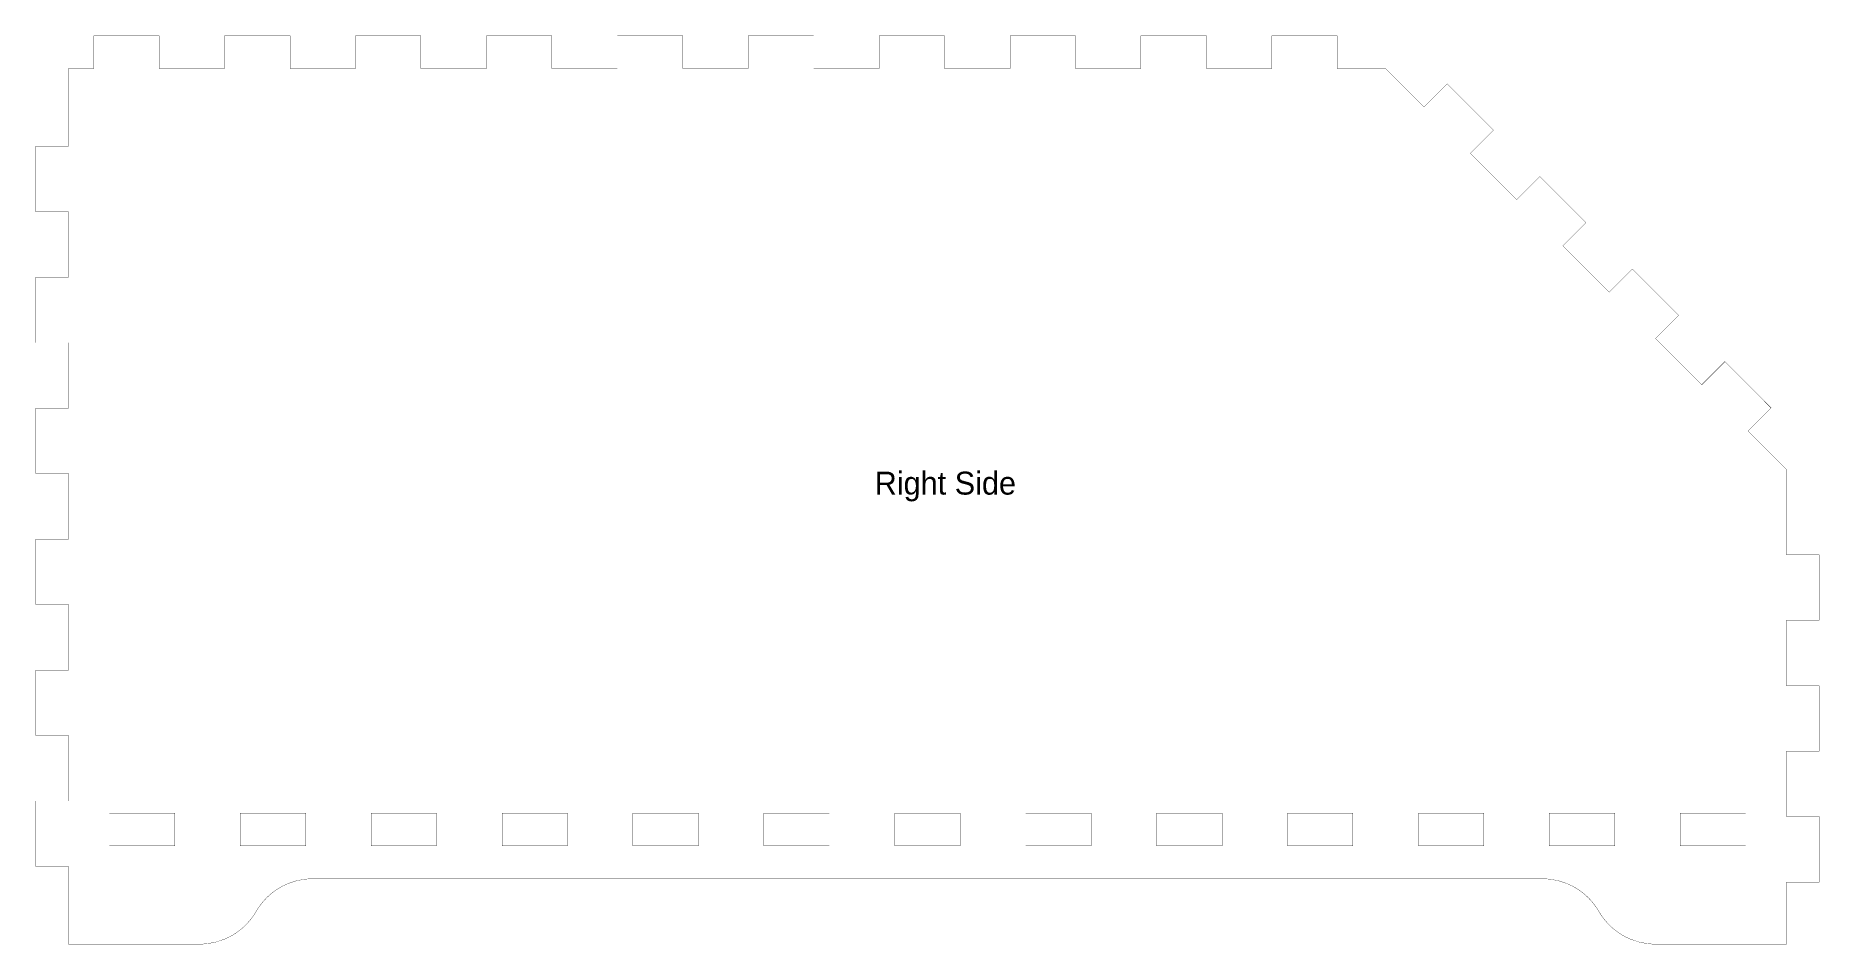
# Model space of a CAD drawing. Extents: x 10 to 1536, y 10 to 294.
# Drawn here: x 324.7 to 636.1, y 22.8 to 181.5 of the extents above; entities that cross this region are included whole.
import ezdxf

# ---------------------------------------------------------------- set-up
doc = ezdxf.new("R2010")
doc.units = 0
doc.layers.get('0').update_dxf_attribs({"linetype": 'CONTINUOUS'})

msp = doc.modelspace()

# ---------------------------------------------------------------- texts
at = {"color": 1}
msp.add_text('Right Side', height=4.0005, dxfattribs=at).set_placement((471.177, 101.341))

# ---------------------------------------------------------------- linework, layer by layer
at = {"color": 0, "const_width": 0.05}
msp.add_lwpolyline([(330.402, 22.8575), (353.265, 22.8575), (353.635, 22.8575), (354.757, 22.9567), (356.221, 23.2475), (357.632, 23.7271), (358.655, 24.2025), (358.976, 24.3885), (359.138, 24.4822), (359.615, 24.7854), (360.221, 25.2222), (360.8, 25.6963), (361.343, 26.2062), (361.855, 26.7505), (362.327, 27.3279), (362.765, 27.9356), (363.068, 28.411), (363.16, 28.5722), (363.255, 28.7348), (363.555, 29.2103), (363.993, 29.818), (364.469, 30.3954), (364.977, 30.9397), (365.524, 31.4496), (366.099, 31.9236), (366.705, 32.3605), (367.182, 32.6622), (367.344, 32.756), (367.669, 32.9434), (368.688, 33.4188), (370.103, 33.8983), (371.563, 34.1891), (372.685, 34.287), (373.059, 34.287), (587.745, 34.287), (588.119, 34.287), (589.241, 34.1891), (590.702, 33.8983), (592.116, 33.4188), (593.136, 32.9434), (593.46, 32.756), (593.623, 32.6636), (594.095, 32.3605), (594.706, 31.9236), (595.281, 31.4496), (595.828, 30.9397), (596.336, 30.3954), (596.812, 29.818), (597.246, 29.2103), (597.549, 28.7348), (597.644, 28.5722), (597.736, 28.411), (598.039, 27.9356), (598.477, 27.3279), (598.95, 26.7505), (599.461, 26.2062), (600.004, 25.6963), (600.583, 25.2222), (601.19, 24.7854), (601.666, 24.4822), (601.828, 24.3885), (602.149, 24.2025), (603.172, 23.7271), (604.584, 23.2475), (606.048, 22.9567), (607.169, 22.8575), (607.543, 22.8575), (630.403, 22.8575), (630.403, 33.6917), (636.118, 33.6917), (636.118, 45.1224), (630.403, 45.1224), (630.403, 56.552), (636.118, 56.552), (636.118, 67.9813), (630.403, 67.9813), (630.403, 79.412), (636.118, 79.412), (636.118, 90.8417), (630.403, 90.8417), (630.403, 101.677), (630.403, 105.718), (623.69, 112.43), (627.729, 116.47), (619.647, 124.553), (615.608, 120.512), (607.526, 128.595), (611.565, 132.635), (603.483, 140.717), (599.444, 136.677), (591.361, 144.759), (595.401, 148.801), (587.319, 156.881), (583.279, 152.841), (575.197, 160.923), (579.236, 164.963), (571.154, 173.046), (567.115, 169.005), (560.402, 175.718), (556.362, 175.718), (551.967, 175.718), (551.967, 181.433), (540.537, 181.433), (540.537, 175.718), (529.107, 175.718), (529.107, 181.433), (517.677, 181.433), (517.677, 175.718), (506.247, 175.718), (506.247, 181.433), (494.817, 181.433), (494.817, 175.718), (483.387, 175.718), (483.387, 181.433), (471.957, 181.433), (471.957, 175.718), (460.527, 175.718), (460.527, 181.433), (449.097, 181.433), (449.097, 175.718), (437.667, 175.718), (437.667, 181.433), (426.237, 181.433), (426.237, 175.718), (414.807, 175.718), (414.807, 181.433), (403.377, 181.433), (403.377, 175.718), (391.947, 175.718), (391.947, 181.433), (380.517, 181.433), (380.517, 175.718), (369.087, 175.718), (369.087, 181.433), (357.657, 181.433), (357.657, 175.718), (346.227, 175.718), (346.227, 181.433), (334.797, 181.433), (334.797, 175.718), (330.402, 175.718), (330.402, 162.153), (324.688, 162.153), (324.688, 150.723), (330.402, 150.723), (330.402, 139.292), (324.688, 139.292), (324.688, 127.863), (330.402, 127.863), (330.402, 116.433), (324.688, 116.433), (324.688, 105.003), (330.402, 105.003), (330.402, 93.5729), (324.688, 93.5729), (324.688, 82.1422), (330.402, 82.1422), (330.402, 70.7125), (324.688, 70.7125), (324.688, 59.2832), (330.402, 59.2832), (330.402, 47.8525), (324.688, 47.8525), (324.688, 36.4229), (330.402, 36.4229), (330.402, 22.8575)], close=True, dxfattribs=at)
at = {"color": 5, "const_width": 0.05}
for points in [[(343.243, 40.0032), (337.527, 40.0032), (337.527, 45.7179), (348.958, 45.7179), (348.958, 40.0032), (343.243, 40.0032)], [(366.102, 40.0032), (360.387, 40.0032), (360.387, 45.7179), (371.817, 45.7179), (371.817, 40.0032), (366.102, 40.0032)], [(388.962, 40.0032), (383.247, 40.0032), (383.247, 45.7179), (394.677, 45.7179), (394.677, 40.0032), (388.962, 40.0032)], [(411.822, 40.0032), (406.107, 40.0032), (406.107, 45.7179), (417.537, 45.7179), (417.537, 40.0032), (411.822, 40.0032)], [(434.682, 40.0032), (428.967, 40.0032), (428.967, 45.7179), (440.397, 45.7179), (440.397, 40.0032), (434.682, 40.0032)], [(457.542, 40.0032), (451.827, 40.0032), (451.827, 45.7179), (463.257, 45.7179), (463.257, 40.0032), (457.542, 40.0032)], [(480.402, 40.0032), (474.687, 40.0032), (474.687, 45.7179), (486.117, 45.7179), (486.117, 40.0032), (480.402, 40.0032)], [(503.262, 40.0032), (497.547, 40.0032), (497.547, 45.7179), (508.977, 45.7179), (508.977, 40.0032), (503.262, 40.0032)], [(526.122, 40.0032), (520.407, 40.0032), (520.407, 45.7179), (531.837, 45.7179), (531.837, 40.0032), (526.122, 40.0032)], [(548.982, 40.0032), (543.267, 40.0032), (543.267, 45.7179), (554.697, 45.7179), (554.697, 40.0032), (548.982, 40.0032)], [(571.842, 40.0032), (566.127, 40.0032), (566.127, 45.7179), (577.557, 45.7179), (577.557, 40.0032), (571.842, 40.0032)], [(594.702, 40.0032), (588.987, 40.0032), (588.987, 45.7179), (600.417, 45.7179), (600.417, 40.0032), (594.702, 40.0032)], [(617.562, 40.0032), (611.847, 40.0032), (611.847, 45.7179), (623.277, 45.7179), (623.277, 40.0032), (617.562, 40.0032)]]:
    msp.add_lwpolyline(points, close=True, dxfattribs=at)

msp.set_redraw_order([(e.dxf.handle, doc.entitydb.next_handle()) for e in msp.query("TEXT MTEXT ATTDEF DIMENSION ARC_DIMENSION")])  # texts and dimensions are drawn at this point

doc.saveas('drawing.dxf')
